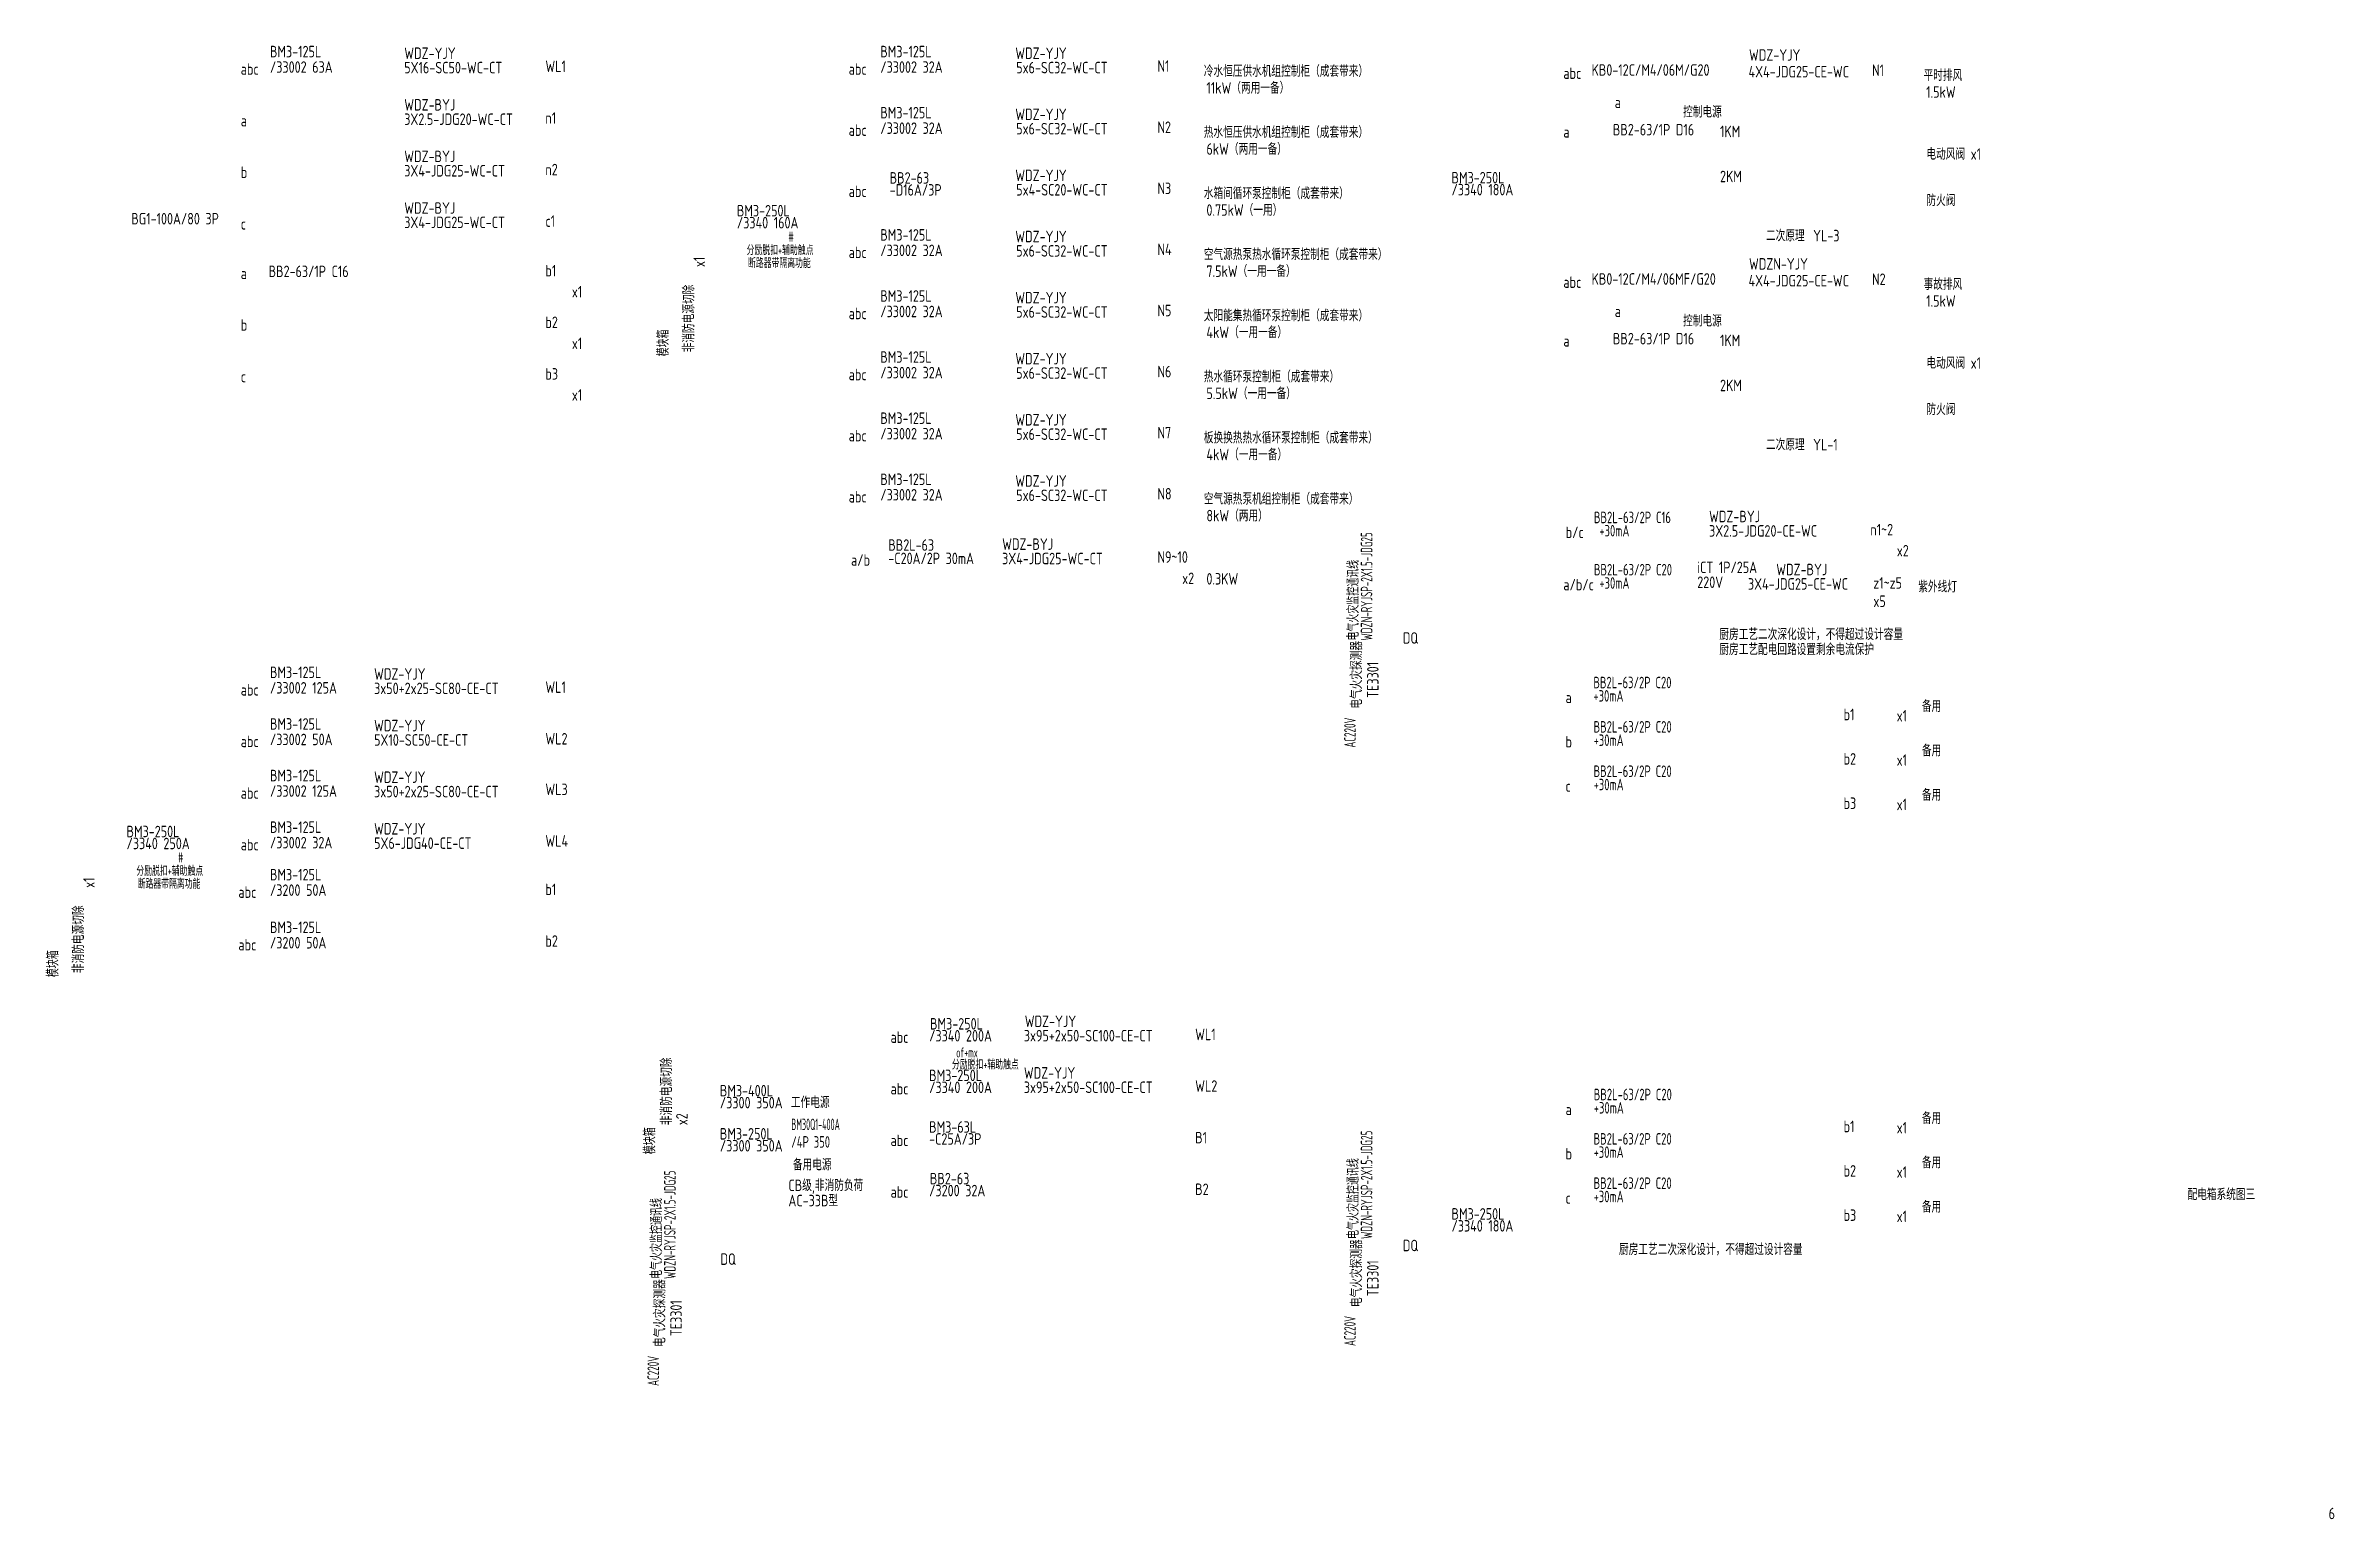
# Model space of a CAD drawing. Extents: x 2350667 to 3185789, y 309667 to 706270.
# Drawn here: x 2898763 to 2978327, y 583973 to 635193 of the extents above; entities that cross this region are included whole.
import ezdxf

# ---------------------------------------------------------------- set-up
doc = ezdxf.new("R2010")
doc.units = 0
doc.header["$LTSCALE"] = 1000
doc.layers.add('SIG_TEXT', color=7, linetype='Continuous')
doc.layers.add('WIRE', color=3, linetype='Continuous')
doc.styles.add('HZTXT', font='tssdeng.shx', dxfattribs={"width": 0.7, "bigfont": 'tssdchn.shx'})

msp = doc.modelspace()

# ---------------------------------------------------------------- texts
at = {"layer": 'SIG_TEXT', "color": 0, "style": 'HZTXT'}
for s, height, width, p in [('BM3-125L', 400, 0.8, (2906557, 634792)), ('WDZ-YJY', 400, 0.8, (2911227, 634735)), ('BM3-125L', 400, 0.8, (2927777, 634792)), ('WDZ-YJY', 400, 0.8, (2932471, 634735)), ('WDZ-YJY', 400, 0.8, (2957980, 634675)), ('abc', 400, 0.8, (2905542, 634184)), ('/33002 63A', 400, 0.8, (2906557, 634253)), ('5X16-SC50-WC-CT', 400, 0.8, (2911226, 634235)), ('abc', 400, 0.8, (2926679, 634184)), ('/33002 32A', 400, 0.8, (2927777, 634253)), ('5x6-SC32-WC-CT', 400, 0.8, (2932503, 634235)), ('N1', 400, 0.8, (2937413, 634287)), ('冷水恒压供水机组控制柜（成套带来）', 400, 0.8, (2939025, 634113)), ('abc', 400, 0.8, (2951526, 634040)), ('KB0-12C/M4/06M/G20', 400, 0.8, (2952507, 634152)), ('4X4-JDG25-CE-WC', 400, 0.8, (2957964, 634091)), ('N1', 400, 0.8, (2962259, 634143)), ('平时排风', 400, 0.8, (2964049, 633969)), ('WDZ-BYJ', 400, 0.8, (2911227, 632941)), ('11kW（两用一备）', 400, 0.8, (2939116, 633530)), ('1.5kW', 400, 0.8, (2964140, 633385)), ('a', 400, 0.8, (2905542, 632391)), ('3X2.5-JDG20-WC-CT', 400, 0.8, (2911226, 632441)), ('BM3-125L', 400, 0.8, (2927777, 632668)), ('WDZ-YJY', 400, 0.8, (2932471, 632611)), ('N2', 400, 0.8, (2937413, 632163)), ('控制电源', 400, 0.8, (2955689, 632696)), ('abc', 400, 0.8, (2926679, 632060)), ('/33002 32A', 400, 0.8, (2927777, 632129)), ('5x6-SC32-WC-CT', 400, 0.8, (2932503, 632111)), ('热水恒压供水机组控制柜（成套带来）', 400, 0.8, (2939025, 631989)), ('6kW（两用一备）', 400, 0.8, (2939116, 631406)), ('a', 400, 0.8, (2951526, 632000)), ('BB2-63/1P D16', 400, 0.8, (2953247, 632077)), ('1KM', 400, 0.8, (2956973, 632014)), ('b', 400, 0.8, (2905542, 630597)), ('3X4-JDG25-WC-CT', 400, 0.8, (2911226, 630648)), ('WDZ-BYJ', 400, 0.8, (2911227, 631148)), ('电动风阀 x1', 400, 0.8, (2964149, 631231)), ('abc', 400, 0.8, (2926679, 629936)), ('-D16A/3P', 400, 0.8, (2928103, 629984)), ('BB2-63', 400, 0.8, (2928103, 630400)), ('WDZ-YJY', 400, 0.8, (2932471, 630487)), ('5x4-SC20-WC-CT', 400, 0.8, (2932503, 629987)), ('N3', 400, 0.8, (2937413, 630039)), ('水箱间循环泵控制柜（成套带来）', 400, 0.8, (2939025, 629865)), ('/3340 180A', 400, 0.8, (2947637, 629993)), ('BM3-250L', 400, 0.8, (2947637, 630408)), ('2KM', 400, 0.8, (2956973, 630450)), ('BG1-100A/80 3P', 400, 0.8, (2901736, 628982, 0)), ('WDZ-BYJ', 400, 0.8, (2911227, 629354)), ('BM3-250L', 400, 0.8, (2922791, 629260)), ('0.75kW（一用）', 400, 0.8, (2939116, 629282)), ('防火阀 ', 400, 0.8, (2964149, 629620)), ('c', 400, 0.8, (2905542, 628803)), ('3X4-JDG25-WC-CT', 400, 0.8, (2911226, 628854)), ('/3340 160A', 400, 0.8, (2922791, 628844)), ('#', 350, 0.6, (2924582, 628381)), ('BM3-125L', 400, 0.8, (2927777, 628420)), ('WDZ-YJY', 400, 0.8, (2932471, 628363)), ('二次原理', 400, 0.8, (2958570, 628394)), ('YL-3', 400, 0.8, (2960210, 628394)), ('分励脱扣+辅助触点', 350, 0.6, (2923131, 627918)), ('分励脱扣+辅助触点', 350, 0.6, (2923131, 627918)), ('断路器带隔离功能', 350, 0.6, (2923176, 627469)), ('abc', 400, 0.8, (2926679, 627812)), ('/33002 32A', 400, 0.8, (2927777, 627881)), ('5x6-SC32-WC-CT', 400, 0.8, (2932503, 627863)), ('N4', 400, 0.8, (2937413, 627915)), ('空气源热泵热水循环泵控制柜（成套带来）', 400, 0.8, (2939025, 627741)), ('WDZN-YJY', 400, 0.8, (2957980, 627412, 0)), ('a', 400, 0.8, (2905542, 627081)), ('BB2-63/1P C16', 400, 0.8, (2906510, 627150)), ('7.5kW（一用一备）', 400, 0.8, (2939116, 627158)), ('abc', 400, 0.8, (2951526, 626776, 0)), ('KB0-12C/M4/06MF/G20', 400, 0.8, (2952507, 626888, 0)), ('4X4-JDG25-CE-WC', 400, 0.8, (2957964, 626827, 0)), ('N2', 400, 0.8, (2962259, 626879, 0)), ('事故排风', 400, 0.8, (2964049, 626705, 0)), ('x1', 400, 0.8, (2917054, 626443)), ('BM3-125L', 400, 0.8, (2927777, 626296)), ('WDZ-YJY', 400, 0.8, (2932471, 626239)), ('N5', 400, 0.8, (2937413, 625791)), ('1.5kW', 400, 0.8, (2964140, 626122, 0)), ('b', 400, 0.8, (2905542, 625287)), ('abc', 400, 0.8, (2926679, 625688)), ('/33002 32A', 400, 0.8, (2927777, 625757)), ('5x6-SC32-WC-CT', 400, 0.8, (2932503, 625739)), ('太阳能集热循环泵控制柜（成套带来）', 400, 0.8, (2939025, 625617)), ('4kW（一用一备）', 400, 0.8, (2939116, 625034)), ('控制电源', 400, 0.8, (2955689, 625433, 0)), ('x1', 400, 0.8, (2917054, 624649)), ('a', 400, 0.8, (2951526, 624736, 0)), ('BB2-63/1P D16', 400, 0.8, (2953247, 624813, 0)), ('1KM', 400, 0.8, (2956973, 624750, 0)), ('abc', 400, 0.8, (2926679, 623564)), ('/33002 32A', 400, 0.8, (2927777, 623633)), ('BM3-125L', 400, 0.8, (2927777, 624172)), ('WDZ-YJY', 400, 0.8, (2932471, 624115)), ('5x6-SC32-WC-CT', 400, 0.8, (2932503, 623615)), ('N6', 400, 0.8, (2937413, 623667)), ('热水循环泵控制柜（成套带来）', 400, 0.8, (2939025, 623493)), ('电动风阀 x1', 400, 0.8, (2964149, 623967, 0)), ('c', 400, 0.8, (2905542, 623494)), ('x1', 400, 0.8, (2917054, 622856)), ('5.5kW（一用一备）', 400, 0.8, (2939116, 622910)), ('2KM', 400, 0.8, (2956973, 623186, 0)), ('BM3-125L', 400, 0.8, (2927777, 622048)), ('WDZ-YJY', 400, 0.8, (2932471, 621991)), ('防火阀 ', 400, 0.8, (2964149, 622356, 0)), ('abc', 400, 0.8, (2926679, 621440)), ('/33002 32A', 400, 0.8, (2927777, 621509)), ('5x6-SC32-WC-CT', 400, 0.8, (2932503, 621491)), ('N7', 400, 0.8, (2937413, 621543)), ('板换换热热水循环泵控制柜（成套带来）', 400, 0.8, (2939025, 621369)), ('二次原理', 400, 0.8, (2958570, 621130, 0)), ('YL-1', 400, 0.8, (2960210, 621130, 0)), ('4kW（一用一备）', 400, 0.8, (2939116, 620785)), ('BM3-125L', 400, 0.8, (2927777, 619924)), ('WDZ-YJY', 400, 0.8, (2932471, 619867)), ('N8', 400, 0.8, (2937413, 619419)), ('abc', 400, 0.8, (2926679, 619316)), ('/33002 32A', 400, 0.8, (2927777, 619385)), ('5x6-SC32-WC-CT', 400, 0.8, (2932503, 619367)), ('空气源热泵机组控制柜（成套带来）', 400, 0.8, (2939025, 619245)), ('8kW（两用）', 400, 0.8, (2939116, 618661)), ('WDZ-BYJ', 400, 0.8, (2956592, 618630)), ('b/c', 400, 0.8, (2951608, 618080)), ('3X2.5-JDG20-CE-WC', 400, 0.8, (2956592, 618130)), ('a/b', 400, 0.8, (2926761, 617118)), ('-C20A/2P 30mA', 400, 0.8, (2928056, 617173)), ('BB2L-63', 400, 0.8, (2928056, 617637)), ('WDZ-BYJ', 400, 0.8, (2932014, 617669)), ('3X4-JDG25-WC-CT', 400, 0.8, (2932013, 617169)), ('N9~10', 400, 0.8, (2937413, 617221)), ('x2', 400, 0.8, (2963119, 617442)), ('x2', 400, 0.8, (2938273, 616481)), ('0.3KW', 400, 0.8, (2939116, 616463)), ('a/b/c', 400, 0.8, (2951526, 616262, 0)), ('220V', 400, 0.8, (2956180, 616346, 0)), ('iCT 1P/25A', 400, 0.8, (2956180, 616862, 0)), ('3X4-JDG25-CE-WC', 400, 0.8, (2957944, 616287, 0)), ('WDZ-BYJ', 400, 0.8, (2958928, 616787, 0)), ('z1~z5', 400, 0.8, (2962301, 616320, 0)), ('紫外线灯', 400, 0.8, (2963865, 616191, 0)), ('x5', 400, 0.8, (2962305, 615684, 0)), ('DQ', 400, 0.8, (2945946, 614407, 0)), ('厨房工艺二次深化设计，不得超过设计容量', 400, 0.8, (2956949, 614536)), ('厨房工艺配电回路设置剩余电流保护', 400, 0.8, (2956949, 614011)), ('BM3-125L', 400, 0.8, (2906557, 613212)), ('WDZ-YJY', 400, 0.8, (2910178, 613155)), ('abc', 400, 0.8, (2905542, 612605)), ('/33002 125A', 400, 0.8, (2906557, 612674)), ('3x50+2x25-SC80-CE-CT', 400, 0.8, (2910178, 612655)), ('a', 400, 0.8, (2951601, 612341)), ('b1', 400, 0.8, (2961268, 611746)), ('x1', 400, 0.8, (2963113, 611703)), ('备用', 400, 0.8, (2963991, 612036)), ('abc', 400, 0.8, (2905542, 610811)), ('/33002 50A', 400, 0.8, (2906557, 610880)), ('BM3-125L', 400, 0.8, (2906557, 611419)), ('WDZ-YJY', 400, 0.8, (2910178, 611362)), ('5X10-SC50-CE-CT', 400, 0.8, (2910178, 610862)), ('b', 400, 0.8, (2951601, 610799)), ('b2', 400, 0.8, (2961268, 610205)), ('x1', 400, 0.8, (2963113, 610162)), ('备用', 400, 0.8, (2963991, 610494)), ('/33002 125A', 400, 0.8, (2906557, 609086)), ('BM3-125L', 400, 0.8, (2906557, 609625)), ('3x50+2x25-SC80-CE-CT', 400, 0.8, (2910178, 609068)), ('WDZ-YJY', 400, 0.8, (2910178, 609568)), ('c', 400, 0.8, (2951601, 609258)), ('abc', 400, 0.8, (2905542, 609017)), ('b3', 400, 0.8, (2961268, 608663)), ('x1', 400, 0.8, (2963113, 608620)), ('备用', 400, 0.8, (2963991, 608953)), ('BM3-250L', 400, 0.8, (2901571, 607680)), ('BM3-125L', 400, 0.8, (2906557, 607831)), ('WDZ-YJY', 400, 0.8, (2910178, 607774)), ('/3340 250A', 400, 0.8, (2901571, 607264)), ('#', 350, 0.6, (2903363, 606801)), ('abc', 400, 0.8, (2905542, 607224)), ('/33002 32A', 400, 0.8, (2906557, 607293)), ('5X6-JDG40-CE-CT', 400, 0.8, (2910178, 607274)), ('分励脱扣+辅助触点', 350, 0.6, (2901912, 606338)), ('分励脱扣+辅助触点', 350, 0.6, (2901912, 606338)), ('BM3-125L', 400, 0.8, (2906557, 606180)), ('断路器带隔离功能', 350, 0.6, (2901957, 605889)), ('abc', 400, 0.8, (2905460, 605572)), ('/3200 50A', 400, 0.8, (2906557, 605641)), ('BM3-125L', 400, 0.8, (2906557, 604351)), ('abc', 400, 0.8, (2905460, 603743)), ('/3200 50A', 400, 0.8, (2906557, 603812)), ('abc', 400, 0.8, (2928133, 600531)), ('/3340 200A', 400, 0.8, (2929475, 600579)), ('BM3-250L', 400, 0.8, (2929506, 600995)), ('3x95+2x50-SC100-CE-CT', 400, 0.8, (2932768, 600582)), ('WDZ-YJY', 400, 0.8, (2932800, 601082)), ('分励脱扣+辅助触点', 350, 0.6, (2930268, 599606)), ('of+mx', 350, 0.6, (2930417, 600021)), ('abc', 400, 0.8, (2928133, 598738)), ('/3340 200A', 400, 0.8, (2929475, 598785)), ('BM3-250L', 400, 0.8, (2929475, 599201)), ('3x95+2x50-SC100-CE-CT', 400, 0.8, (2932768, 598788)), ('WDZ-YJY', 400, 0.8, (2932769, 599289)), ('/3300 350A', 400, 0.8, (2922199, 598255)), ('BM3-400L', 400, 0.8, (2922199, 598671)), ('工作电源', 400, 0.8, (2924670, 598262)), ('BM3-250L', 400, 0.8, (2922199, 597171)), ('BM30Q1-400A', 400, 0.5, (2924682, 597498)), ('BM3-63L', 400, 0.8, (2929475, 597408)), ('a', 400, 0.8, (2951602, 598019)), ('b1', 400, 0.8, (2961268, 597425)), ('x1', 400, 0.8, (2963113, 597382)), ('备用', 400, 0.8, (2963991, 597714)), ('/3300 350A', 400, 0.8, (2922199, 596755)), ('/4P 350', 400, 0.7, (2924682, 596889)), ('abc', 400, 0.8, (2928133, 596944)), ('-C25A/3P', 400, 0.8, (2929475, 596992)), ('b', 400, 0.8, (2951602, 596478)), ('备用电源', 400, 0.8, (2924739, 596097)), ('BB2-63', 400, 0.8, (2929501, 595614)), ('b2', 400, 0.8, (2961268, 595883)), ('x1', 400, 0.8, (2963113, 595840)), ('备用', 400, 0.8, (2963991, 596173)), ('AC-33B型', 400, 0.8, (2924584, 594851)), ('CB级,非消防负荷', 400, 0.8, (2924584, 595380)), ('abc', 400, 0.8, (2928133, 595151)), ('/3200 32A', 400, 0.8, (2929475, 595198)), ('c', 400, 0.8, (2951602, 594937)), ('配电箱系统图三', 400, 0.8, (2973228, 595065)), ('/3340 180A', 400, 0.8, (2947637, 593971)), ('BM3-250L', 400, 0.8, (2947637, 594387)), ('b3', 400, 0.8, (2961268, 594342)), ('x1', 400, 0.8, (2963113, 594299)), ('备用', 400, 0.8, (2963991, 594632)), ('DQ', 400, 0.8, (2945946, 593289, 0)), ('厨房工艺二次深化设计，不得超过设计容量', 400, 0.8, (2953459, 593153)), ('DQ', 400, 0.8, (2922221, 592815, 0)), ('6', 400, 0.8, (2978134, 583973))]:
    msp.add_text(s, height=height, dxfattribs=dict(at, width=width)).set_placement(p)
at = {"layer": 'SIG_TEXT', "style": 'HZTXT'}
for s, width, p in [('WL1', 0.8, (2916134, 634278)), ('n1', 0.8, (2916134, 632484)), ('n2', 0.8, (2916134, 630691)), ('c1', 0.8, (2916134, 628897)), ('b1', 0.8, (2916134, 627174)), ('b2', 0.8, (2916134, 625381)), ('b3', 0.8, (2916134, 623587)), ('BB2L-63/2P C16', 0.7, (2952589, 618598)), ('+30mA', 0.7, (2952777, 618134)), ('n1~2', 0.8, (2962200, 618173)), ('BB2L-63/2P C20', 0.7, (2952589, 616781, 0)), ('+30mA', 0.7, (2952777, 616317, 0)), ('WL1', 0.8, (2916134, 612698)), ('+30mA', 0.7, (2952570, 612395)), ('BB2L-63/2P C20', 0.7, (2952570, 612859)), ('WL2', 0.8, (2916134, 610904)), ('+30mA', 0.7, (2952577, 610854)), ('BB2L-63/2P C20', 0.7, (2952577, 611318)), ('WL3', 0.8, (2916134, 609146)), ('+30mA', 0.7, (2952577, 609313)), ('BB2L-63/2P C20', 0.7, (2952577, 609776)), ('WL4', 0.8, (2916134, 607353)), ('b1', 0.8, (2916134, 605666)), ('b2', 0.8, (2916134, 603872)), ('WL1', 0.8, (2938725, 600625)), ('WL2', 0.8, (2938725, 598831)), ('+30mA', 0.7, (2952583, 598074)), ('BB2L-63/2P C20', 0.7, (2952583, 598538)), ('B1', 0.8, (2938725, 597038)), ('+30mA', 0.7, (2952577, 596533)), ('BB2L-63/2P C20', 0.7, (2952577, 596996)), ('B2', 0.8, (2938725, 595244)), ('+30mA', 0.7, (2952577, 594991)), ('BB2L-63/2P C20', 0.7, (2952577, 595455))]:
    msp.add_text(s, height=400, dxfattribs=dict(at, width=width)).set_placement(p)
at = {"layer": 'SIG_TEXT', "color": 0, "style": 'HZTXT'}
for s, width, p in [('x1', 0.8, (2921682, 627501, 0)), ('非消防电源切除', 0.8, (2921314, 624537, 0)), ('模块箱', 0.6, (2920425, 624393, 0)), ('WDZN-RYJSP-2X1.5-JDG25', 0.6, (2944884, 614516, 0)), ('电气火灾监控通讯线', 0.6, (2944415, 614516, 0)), ('电气火灾探测器 ', 0.8, (2944531, 612150, 0)), ('TE3301 ', 0.8, (2945101, 612526, 0)), ('AC220V', 0.6, (2944304, 610795, 0)), ('x1', 0.8, (2900463, 605921, 0)), ('非消防电源切除', 0.8, (2900095, 602957, 0)), ('模块箱', 0.6, (2899206, 602814, 0)), ('非消防电源切除', 0.8, (2920541, 597671, 0)), ('x2', 0.8, (2921077, 597671, 0)), ('模块箱', 0.6, (2919958, 596659, 0)), ('WDZN-RYJSP-2X1.5-JDG25', 0.6, (2944884, 593715, 0)), ('WDZN-RYJSP-2X1.5-JDG25', 0.6, (2920661, 592327, 0)), ('电气火灾监控通讯线', 0.6, (2944415, 593715, 0)), ('电气火灾监控通讯线', 0.6, (2920193, 592327, 0)), ('电气火灾探测器 ', 0.8, (2944531, 591348, 0)), ('TE3301 ', 0.8, (2945101, 591724, 0)), ('电气火灾探测器 ', 0.8, (2920309, 589961, 0)), ('TE3301 ', 0.8, (2920878, 590337, 0)), ('AC220V', 0.6, (2944304, 589994, 0)), ('AC220V', 0.6, (2920082, 588606, 0))]:
    msp.add_text(s, height=400, rotation=90, dxfattribs=dict(at, width=width)).set_placement(p)
at = {"layer": 'WIRE', "style": 'HZTXT', "width": 0.8}
for p in [(2953312, 633026), (2953312, 625763, 0)]:
    msp.add_text('a', height=400, dxfattribs=at).set_placement(p)

doc.saveas('drawing.dxf')
